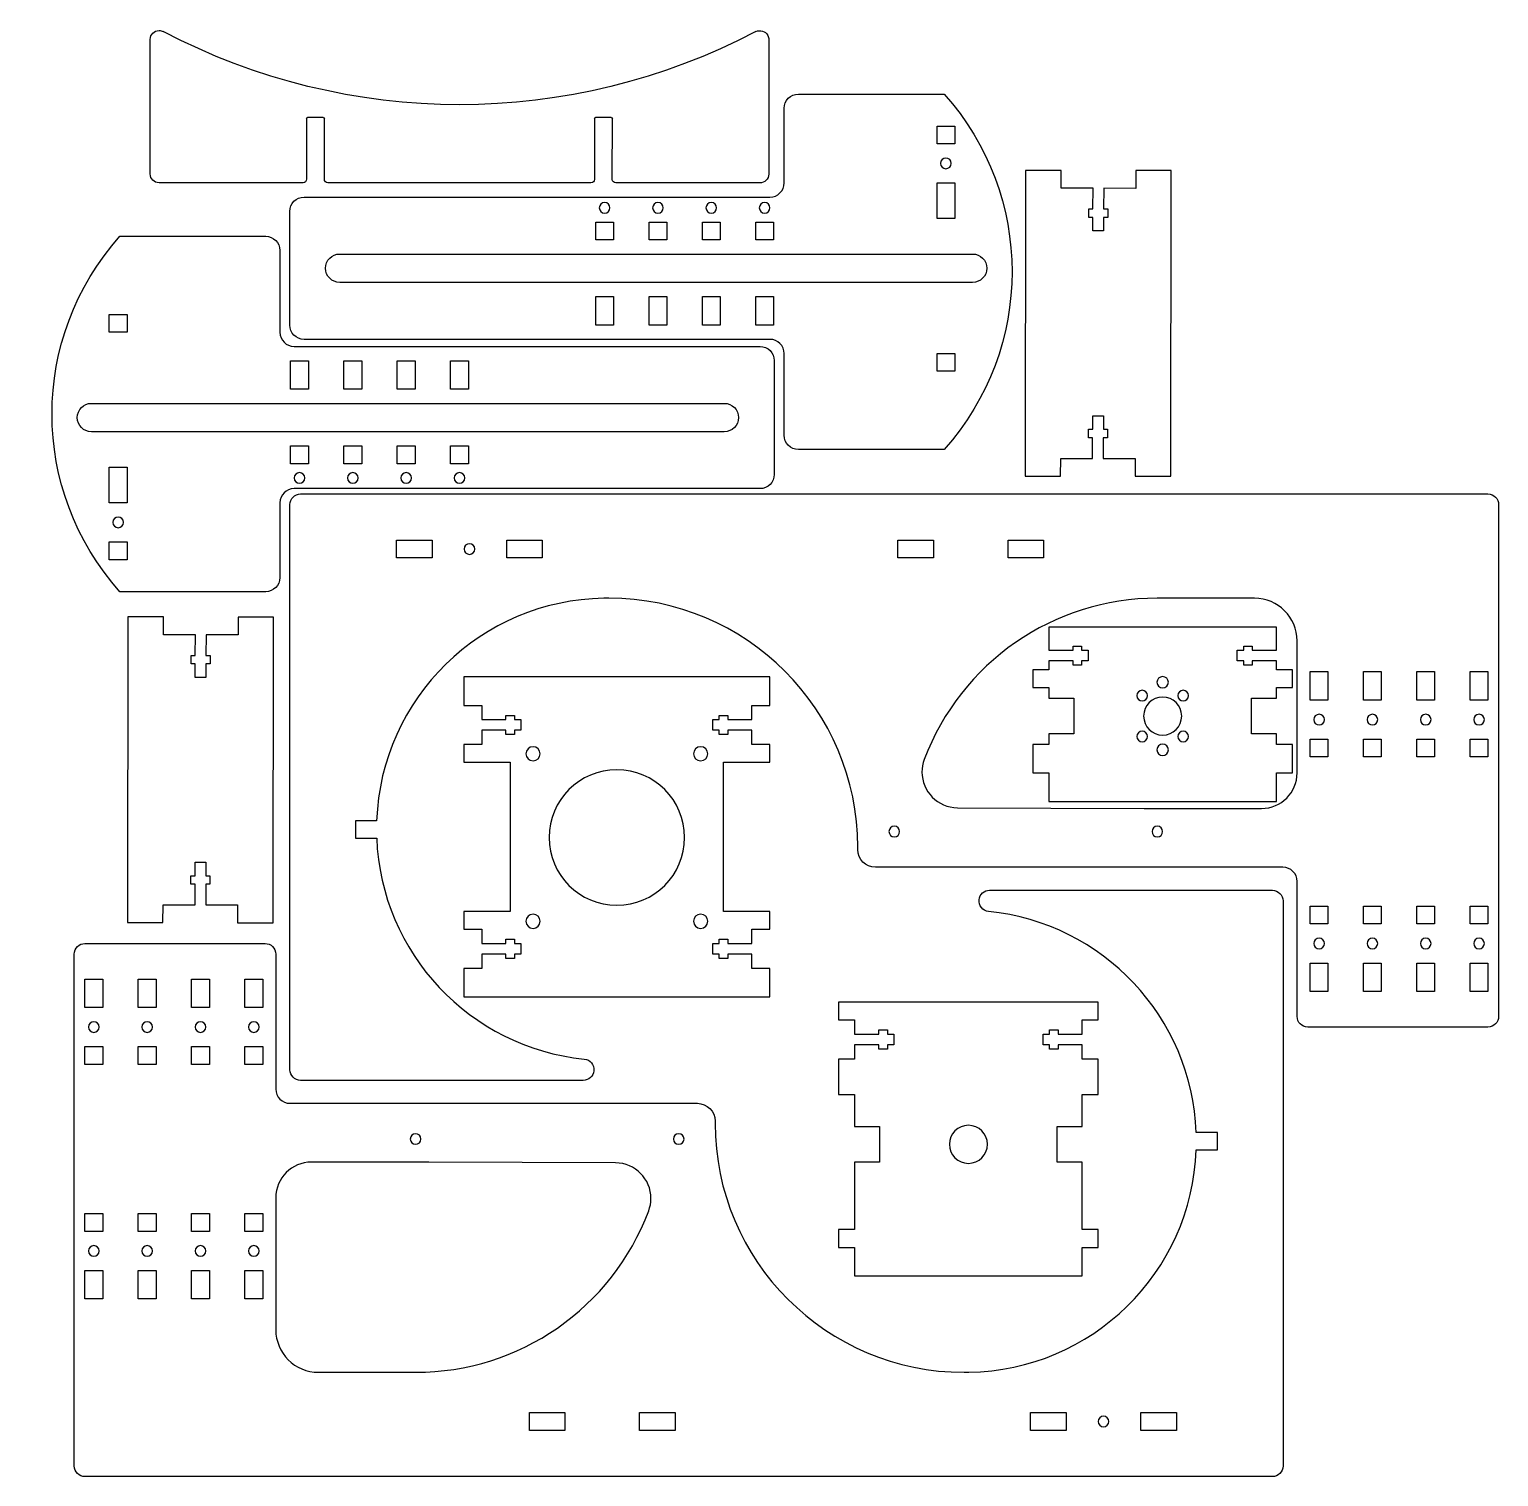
# Model space of a CAD drawing. Header units: inches. Extents: x 0 to 413, y -415 to -8.
import ezdxf

# ---------------------------------------------------------------- set-up
doc = ezdxf.new("R2010")
doc.units = ezdxf.units.IN
doc.header["$MEASUREMENT"] = 0
doc.layers.add('Camada 1', color=7, linetype='Continuous')

# ---------------------------------------------------------------- blocks, each defined once
blk = doc.blocks.new('block 3')
at = {"layer": 'Camada 1', "color": 7, "lineweight": 25, "true_color": 0xffffff}
blk.add_open_spline([(207.5, -48.83), (207.5, -50.21), (206.38, -51.33), (204.99, -51.33)], degree=3, dxfattribs=at)
blk = doc.blocks.new('block 4')
at = {"layer": 'Camada 1', "color": 7, "lineweight": 25, "true_color": 0xffffff}
blk.add_lwpolyline([(204.99, -51.33), (164.5, -51.32)], dxfattribs=at)
blk = doc.blocks.new('block 5')
at = {"layer": 'Camada 1', "color": 7, "lineweight": 25, "true_color": 0xffffff}
blk.add_open_spline([(164.5, -51.32), (163.94, -51.32), (163.49, -50.88), (163.49, -50.32)], degree=3, dxfattribs=at)
blk = doc.blocks.new('block 6')
at = {"layer": 'Camada 1', "color": 7, "lineweight": 25, "true_color": 0xffffff}
blk.add_lwpolyline([(163.49, -50.32), (163.5, -33.2)], dxfattribs=at)
blk = doc.blocks.new('block 7')
at = {"layer": 'Camada 1', "color": 7, "lineweight": 25, "true_color": 0xffffff}
blk.add_open_spline([(163.2, -32.9), (163.36, -32.9), (163.5, -33.04), (163.5, -33.2)], degree=3, dxfattribs=at)
blk = doc.blocks.new('block 8')
at = {"layer": 'Camada 1', "color": 7, "lineweight": 25, "true_color": 0xffffff}
blk.add_lwpolyline([(163.2, -32.9), (158.8, -32.9)], dxfattribs=at)
blk = doc.blocks.new('block 9')
at = {"layer": 'Camada 1', "color": 7, "lineweight": 25, "true_color": 0xffffff}
blk.add_open_spline([(158.5, -33.2), (158.5, -33.04), (158.63, -32.9), (158.8, -32.9)], degree=3, dxfattribs=at)
blk = doc.blocks.new('block 10')
at = {"layer": 'Camada 1', "color": 7, "lineweight": 25, "true_color": 0xffffff}
blk.add_lwpolyline([(158.5, -33.2), (158.5, -50.32)], dxfattribs=at)
blk = doc.blocks.new('block 11')
at = {"layer": 'Camada 1', "color": 7, "lineweight": 25, "true_color": 0xffffff}
blk.add_open_spline([(158.5, -50.32), (158.5, -50.87), (158.05, -51.32), (157.49, -51.32)], degree=3, dxfattribs=at)
blk = doc.blocks.new('block 12')
at = {"layer": 'Camada 1', "color": 7, "lineweight": 25, "true_color": 0xffffff}
blk.add_lwpolyline([(157.49, -51.32), (83.5, -51.3)], dxfattribs=at)
blk = doc.blocks.new('block 13')
at = {"layer": 'Camada 1', "color": 7, "lineweight": 25, "true_color": 0xffffff}
blk.add_open_spline([(83.5, -51.3), (82.94, -51.3), (82.49, -50.86), (82.49, -50.3)], degree=3, dxfattribs=at)
blk = doc.blocks.new('block 14')
at = {"layer": 'Camada 1', "color": 7, "lineweight": 25, "true_color": 0xffffff}
blk.add_lwpolyline([(82.49, -50.3), (82.5, -33.19)], dxfattribs=at)
blk = doc.blocks.new('block 15')
at = {"layer": 'Camada 1', "color": 7, "lineweight": 25, "true_color": 0xffffff}
blk.add_open_spline([(82.2, -32.89), (82.37, -32.89), (82.5, -33.02), (82.5, -33.19)], degree=3, dxfattribs=at)
blk = doc.blocks.new('block 16')
at = {"layer": 'Camada 1', "color": 7, "lineweight": 25, "true_color": 0xffffff}
blk.add_lwpolyline([(82.2, -32.89), (77.8, -32.88)], dxfattribs=at)
blk = doc.blocks.new('block 17')
at = {"layer": 'Camada 1', "color": 7, "lineweight": 25, "true_color": 0xffffff}
blk.add_open_spline([(77.5, -33.18), (77.5, -33.02), (77.63, -32.88), (77.8, -32.88)], degree=3, dxfattribs=at)
blk = doc.blocks.new('block 18')
at = {"layer": 'Camada 1', "color": 7, "lineweight": 25, "true_color": 0xffffff}
blk.add_lwpolyline([(77.5, -33.18), (77.5, -50.3)], dxfattribs=at)
blk = doc.blocks.new('block 19')
at = {"layer": 'Camada 1', "color": 7, "lineweight": 25, "true_color": 0xffffff}
blk.add_open_spline([(77.5, -50.3), (77.5, -50.86), (77.05, -51.3), (76.49, -51.3)], degree=3, dxfattribs=at)
blk = doc.blocks.new('block 20')
at = {"layer": 'Camada 1', "color": 7, "lineweight": 25, "true_color": 0xffffff}
blk.add_lwpolyline([(76.49, -51.3), (35.99, -51.29)], dxfattribs=at)
blk = doc.blocks.new('block 21')
at = {"layer": 'Camada 1', "color": 7, "lineweight": 25, "true_color": 0xffffff}
blk.add_open_spline([(35.99, -51.29), (34.61, -51.29), (33.5, -50.17), (33.5, -48.79)], degree=3, dxfattribs=at)
blk = doc.blocks.new('block 22')
at = {"layer": 'Camada 1', "color": 7, "lineweight": 25, "true_color": 0xffffff}
blk.add_lwpolyline([(33.5, -48.79), (33.5, -10.94)], dxfattribs=at)
blk = doc.blocks.new('block 23')
at = {"layer": 'Camada 1', "color": 7, "lineweight": 25, "true_color": 0xffffff}
blk.add_open_spline([(33.5, -10.94), (33.5, -9.56), (34.62, -8.44), (36, -8.44), (36.41, -8.44), (36.81, -8.54), (37.17, -8.73)], degree=3, knots=[0, 0, 0, 0, 1, 1, 1, 2, 2, 2, 2], dxfattribs=at)
blk = doc.blocks.new('block 24')
at = {"layer": 'Camada 1', "color": 7, "lineweight": 25, "true_color": 0xffffff}
blk.add_open_spline([(203.84, -8.77), (151.66, -36.18), (89.34, -36.16), (37.17, -8.73)], degree=3, dxfattribs=at)
blk = doc.blocks.new('block 25')
at = {"layer": 'Camada 1', "color": 7, "lineweight": 25, "true_color": 0xffffff}
blk.add_open_spline([(203.84, -8.77), (205.06, -8.13), (206.58, -8.6), (207.22, -9.82), (207.41, -10.18), (207.5, -10.58), (207.5, -10.98)], degree=3, knots=[0, 0, 0, 0, 1, 1, 1, 2, 2, 2, 2], dxfattribs=at)
blk = doc.blocks.new('block 26')
at = {"layer": 'Camada 1', "color": 7, "lineweight": 25, "true_color": 0xffffff}
blk.add_lwpolyline([(207.5, -10.98), (207.5, -48.83)], dxfattribs=at)
blk = doc.blocks.new('block 2')
at = {"layer": 'Camada 1'}
for name in ['block 25', 'block 23', 'block 22', 'block 24', 'block 26', 'block 17', 'block 16', 'block 15', 'block 9', 'block 8', 'block 7', 'block 18', 'block 14', 'block 10', 'block 6', 'block 21', 'block 3', 'block 20', 'block 19', 'block 13', 'block 12', 'block 11', 'block 5', 'block 4']:
    blk.add_blockref(name, (0, 0), dxfattribs=at)
blk = doc.blocks.new('block 28')
at = {"layer": 'Camada 1', "color": 7, "lineweight": 25, "true_color": 0xffffff}
blk.add_open_spline([(145.72, -235.51), (145.72, -224.99), (154.25, -216.46), (164.77, -216.46), (175.29, -216.46), (183.82, -224.99), (183.82, -235.51), (183.82, -246.04), (175.29, -254.56), (164.77, -254.56), (154.25, -254.56), (145.72, -246.04), (145.72, -235.51), (145.72, -235.51), (145.72, -235.51), (145.72, -235.51)], degree=3, knots=[0, 0, 0, 0, 1, 1, 1, 2, 2, 2, 3, 3, 3, 4, 4, 4, 5, 5, 5, 5], dxfattribs=at)
blk = doc.blocks.new('block 29')
at = {"layer": 'Camada 1', "color": 7, "lineweight": 25, "true_color": 0xffffff}
blk.add_open_spline([(139.2, -211.95), (139.2, -210.84), (140.1, -209.95), (141.2, -209.95), (142.31, -209.95), (143.2, -210.84), (143.2, -211.95), (143.2, -213.05), (142.31, -213.94), (141.2, -213.94), (140.1, -213.94), (139.2, -213.05), (139.2, -211.95), (139.2, -211.95), (139.2, -211.95), (139.2, -211.95)], degree=3, knots=[0, 0, 0, 0, 1, 1, 1, 2, 2, 2, 3, 3, 3, 4, 4, 4, 5, 5, 5, 5], dxfattribs=at)
blk = doc.blocks.new('block 30')
at = {"layer": 'Camada 1', "color": 7, "lineweight": 25, "true_color": 0xffffff}
blk.add_open_spline([(139.2, -259.08), (139.2, -257.98), (140.1, -257.09), (141.2, -257.09), (142.31, -257.09), (143.2, -257.98), (143.2, -259.08), (143.2, -260.19), (142.31, -261.08), (141.2, -261.08), (140.1, -261.08), (139.2, -260.19), (139.2, -259.08), (139.2, -259.08), (139.2, -259.08), (139.2, -259.08)], degree=3, knots=[0, 0, 0, 0, 1, 1, 1, 2, 2, 2, 3, 3, 3, 4, 4, 4, 5, 5, 5, 5], dxfattribs=at)
blk = doc.blocks.new('block 31')
at = {"layer": 'Camada 1', "color": 7, "lineweight": 25, "true_color": 0xffffff}
blk.add_open_spline([(186.34, -211.95), (186.34, -210.84), (187.24, -209.95), (188.34, -209.95), (189.45, -209.95), (190.34, -210.84), (190.34, -211.95), (190.34, -213.05), (189.45, -213.94), (188.34, -213.94), (187.24, -213.94), (186.34, -213.05), (186.34, -211.95), (186.34, -211.95), (186.34, -211.95), (186.34, -211.95)], degree=3, knots=[0, 0, 0, 0, 1, 1, 1, 2, 2, 2, 3, 3, 3, 4, 4, 4, 5, 5, 5, 5], dxfattribs=at)
blk = doc.blocks.new('block 32')
at = {"layer": 'Camada 1', "color": 7, "lineweight": 25, "true_color": 0xffffff}
blk.add_open_spline([(186.34, -259.08), (186.34, -257.98), (187.24, -257.09), (188.34, -257.09), (189.45, -257.09), (190.34, -257.98), (190.34, -259.08), (190.34, -260.19), (189.45, -261.08), (188.34, -261.08), (187.24, -261.08), (186.34, -260.19), (186.34, -259.08), (186.34, -259.08), (186.34, -259.08), (186.34, -259.08)], degree=3, knots=[0, 0, 0, 0, 1, 1, 1, 2, 2, 2, 3, 3, 3, 4, 4, 4, 5, 5, 5, 5], dxfattribs=at)
blk = doc.blocks.new('block 33')
at = {"layer": 'Camada 1', "color": 7, "lineweight": 25, "true_color": 0xffffff}
blk.add_lwpolyline([(195.97, -265.34), (202.77, -265.34), (202.77, -261.34), (207.77, -261.34), (207.77, -256.34), (194.77, -256.34), (194.77, -214.34), (207.77, -214.34), (207.77, -209.34), (202.77, -209.34), (202.77, -205.34), (195.97, -205.34), (195.97, -206.54), (193.57, -206.54), (193.57, -205.34), (191.77, -205.34), (191.77, -202.34), (193.57, -202.34), (193.57, -201.14), (195.97, -201.14), (195.97, -202.34), (202.77, -202.34), (202.77, -198.34), (207.77, -198.34), (207.77, -190.34), (121.77, -190.34), (121.77, -198.34), (126.77, -198.34), (126.77, -202.34), (133.57, -202.34), (133.57, -201.14), (135.97, -201.14), (135.97, -202.34), (137.77, -202.34), (137.77, -205.34), (135.97, -205.34), (135.97, -206.54), (133.57, -206.54), (133.57, -205.34), (126.77, -205.34), (126.77, -209.34), (121.77, -209.34), (121.77, -214.34), (134.77, -214.34), (134.77, -256.34), (121.77, -256.34), (121.77, -261.34), (126.77, -261.34), (126.77, -265.34), (133.57, -265.34), (133.57, -264.14), (135.97, -264.14), (135.97, -265.34), (137.77, -265.34), (137.77, -268.34), (135.97, -268.34), (135.97, -269.54), (133.57, -269.54), (133.57, -268.34), (126.77, -268.34), (126.77, -272.34), (121.77, -272.34), (121.77, -280.34), (207.77, -280.34), (207.77, -272.34), (202.77, -272.34), (202.77, -268.34), (195.97, -268.34), (195.97, -269.54), (193.57, -269.54), (193.57, -268.34), (191.77, -268.34), (191.77, -265.34), (193.57, -265.34), (193.57, -264.14), (195.97, -264.14), (195.97, -265.34)], dxfattribs=at)
blk = doc.blocks.new('block 27')
at = {"layer": 'Camada 1'}
for name in ['block 33', 'block 29', 'block 31', 'block 28', 'block 30', 'block 32']:
    blk.add_blockref(name, (0, 0), dxfattribs=at)
blk = doc.blocks.new('block 35')
at = {"layer": 'Camada 1', "color": 7, "lineweight": 25, "true_color": 0xffffff}
blk.add_open_spline([(312.95, -201.34), (312.95, -198.38), (315.34, -195.99), (318.3, -195.99), (321.25, -195.99), (323.65, -198.38), (323.65, -201.34), (323.65, -204.29), (321.25, -206.69), (318.3, -206.69), (315.34, -206.69), (312.95, -204.29), (312.95, -201.34), (312.95, -201.34), (312.95, -201.34), (312.95, -201.34)], degree=3, knots=[0, 0, 0, 0, 1, 1, 1, 2, 2, 2, 3, 3, 3, 4, 4, 4, 5, 5, 5, 5], dxfattribs=at)
blk = doc.blocks.new('block 36')
at = {"layer": 'Camada 1', "color": 7, "lineweight": 25, "true_color": 0xffffff}
blk.add_open_spline([(311.05, -195.59), (311.05, -194.76), (311.72, -194.09), (312.55, -194.09), (313.38, -194.09), (314.05, -194.76), (314.05, -195.59), (314.05, -196.42), (313.38, -197.09), (312.55, -197.09), (311.72, -197.09), (311.05, -196.42), (311.05, -195.59), (311.05, -195.59), (311.05, -195.59), (311.05, -195.59)], degree=3, knots=[0, 0, 0, 0, 1, 1, 1, 2, 2, 2, 3, 3, 3, 4, 4, 4, 5, 5, 5, 5], dxfattribs=at)
blk = doc.blocks.new('block 37')
at = {"layer": 'Camada 1', "color": 7, "lineweight": 25, "true_color": 0xffffff}
blk.add_open_spline([(311.05, -207.09), (311.05, -206.26), (311.72, -205.59), (312.55, -205.59), (313.38, -205.59), (314.05, -206.26), (314.05, -207.09), (314.05, -207.92), (313.38, -208.59), (312.55, -208.59), (311.72, -208.59), (311.05, -207.92), (311.05, -207.09), (311.05, -207.09), (311.05, -207.09), (311.05, -207.09)], degree=3, knots=[0, 0, 0, 0, 1, 1, 1, 2, 2, 2, 3, 3, 3, 4, 4, 4, 5, 5, 5, 5], dxfattribs=at)
blk = doc.blocks.new('block 38')
at = {"layer": 'Camada 1', "color": 7, "lineweight": 25, "true_color": 0xffffff}
blk.add_open_spline([(322.55, -195.59), (322.55, -194.76), (323.22, -194.09), (324.05, -194.09), (324.88, -194.09), (325.55, -194.76), (325.55, -195.59), (325.55, -196.42), (324.88, -197.09), (324.05, -197.09), (323.22, -197.09), (322.55, -196.42), (322.55, -195.59), (322.55, -195.59), (322.55, -195.59), (322.55, -195.59)], degree=3, knots=[0, 0, 0, 0, 1, 1, 1, 2, 2, 2, 3, 3, 3, 4, 4, 4, 5, 5, 5, 5], dxfattribs=at)
blk = doc.blocks.new('block 39')
at = {"layer": 'Camada 1', "color": 7, "lineweight": 25, "true_color": 0xffffff}
blk.add_open_spline([(316.7, -210.84), (316.7, -209.95), (317.41, -209.24), (318.3, -209.24), (319.18, -209.24), (319.9, -209.95), (319.9, -210.84), (319.9, -211.72), (319.18, -212.44), (318.3, -212.44), (317.41, -212.44), (316.7, -211.72), (316.7, -210.84), (316.7, -210.84), (316.7, -210.84), (316.7, -210.84)], degree=3, knots=[0, 0, 0, 0, 1, 1, 1, 2, 2, 2, 3, 3, 3, 4, 4, 4, 5, 5, 5, 5], dxfattribs=at)
blk = doc.blocks.new('block 40')
at = {"layer": 'Camada 1', "color": 7, "lineweight": 25, "true_color": 0xffffff}
blk.add_open_spline([(322.55, -207.09), (322.55, -206.26), (323.22, -205.59), (324.05, -205.59), (324.88, -205.59), (325.55, -206.26), (325.55, -207.09), (325.55, -207.92), (324.88, -208.59), (324.05, -208.59), (323.22, -208.59), (322.55, -207.92), (322.55, -207.09), (322.55, -207.09), (322.55, -207.09), (322.55, -207.09)], degree=3, knots=[0, 0, 0, 0, 1, 1, 1, 2, 2, 2, 3, 3, 3, 4, 4, 4, 5, 5, 5, 5], dxfattribs=at)
blk = doc.blocks.new('block 41')
at = {"layer": 'Camada 1', "color": 7, "lineweight": 25, "true_color": 0xffffff}
blk.add_open_spline([(316.7, -191.84), (316.7, -190.95), (317.41, -190.24), (318.3, -190.24), (319.18, -190.24), (319.9, -190.95), (319.9, -191.84), (319.9, -192.72), (319.18, -193.44), (318.3, -193.44), (317.41, -193.44), (316.7, -192.72), (316.7, -191.84), (316.7, -191.84), (316.7, -191.84), (316.7, -191.84)], degree=3, knots=[0, 0, 0, 0, 1, 1, 1, 2, 2, 2, 3, 3, 3, 4, 4, 4, 5, 5, 5, 5], dxfattribs=at)
blk = doc.blocks.new('block 42')
at = {"layer": 'Camada 1', "color": 7, "lineweight": 25, "true_color": 0xffffff}
blk.add_lwpolyline([(341.1, -182.84), (341.1, -181.64), (343.5, -181.64), (343.5, -182.84), (350.3, -182.84), (350.3, -176.34), (286.3, -176.34), (286.3, -182.84), (293.1, -182.84), (293.1, -181.64), (295.5, -181.64), (295.5, -182.84), (297.3, -182.84), (297.3, -185.84), (295.5, -185.84), (295.5, -187.04), (293.1, -187.04), (293.1, -185.84), (286.3, -185.84), (286.3, -188.34), (281.8, -188.34), (281.8, -193.34), (286.3, -193.34), (286.3, -196.34), (293.3, -196.34), (293.3, -206.34), (286.3, -206.34), (286.3, -209.34), (281.8, -209.34), (281.8, -217.34), (286.3, -217.34), (286.3, -225.34), (350.3, -225.34), (350.3, -217.34), (354.8, -217.34), (354.8, -209.34), (350.3, -209.34), (350.3, -206.34), (343.3, -206.34), (343.3, -196.34), (350.3, -196.34), (350.3, -193.34), (354.8, -193.34), (354.8, -188.34), (350.3, -188.34), (350.3, -185.84), (343.5, -185.84), (343.5, -187.04), (341.1, -187.04), (341.1, -185.84), (339.3, -185.84), (339.3, -182.84), (341.1, -182.84)], dxfattribs=at)
blk = doc.blocks.new('block 34')
at = {"layer": 'Camada 1'}
for name in ['block 42', 'block 36', 'block 41', 'block 38', 'block 35', 'block 37', 'block 40', 'block 39']:
    blk.add_blockref(name, (0, 0), dxfattribs=at)
blk = doc.blocks.new('block 44')
at = {"layer": 'Camada 1', "color": 7, "lineweight": 25, "true_color": 0xffffff}
blk.add_open_spline([(258.31, -321.84), (258.31, -318.88), (260.7, -316.49), (263.66, -316.49), (266.61, -316.49), (269.01, -318.88), (269.01, -321.84), (269.01, -324.79), (266.61, -327.19), (263.66, -327.19), (260.7, -327.19), (258.31, -324.79), (258.31, -321.84), (258.31, -321.84), (258.31, -321.84), (258.31, -321.84)], degree=3, knots=[0, 0, 0, 0, 1, 1, 1, 2, 2, 2, 3, 3, 3, 4, 4, 4, 5, 5, 5, 5], dxfattribs=at)
blk = doc.blocks.new('block 45')
at = {"layer": 'Camada 1', "color": 7, "lineweight": 25, "true_color": 0xffffff}
blk.add_lwpolyline([(227.16, -297.84), (227.16, -307.84), (231.66, -307.84), (231.66, -316.84), (238.66, -316.84), (238.66, -326.84), (231.66, -326.84), (231.66, -345.84), (227.16, -345.84), (227.16, -350.84), (231.66, -350.84), (231.66, -353.84), (231.66, -358.84), (295.66, -358.84), (295.66, -353.84), (295.66, -350.84), (300.16, -350.84), (300.16, -345.84), (295.66, -345.84), (295.66, -326.84), (288.66, -326.84), (288.66, -316.84), (295.66, -316.84), (295.66, -307.84), (300.16, -307.84), (300.16, -297.84), (295.66, -297.84), (295.66, -293.84), (288.86, -293.84), (288.86, -295.04), (286.46, -295.04), (286.46, -293.84), (284.66, -293.84), (284.66, -290.84), (286.46, -290.84), (286.46, -289.64), (288.86, -289.64), (288.86, -290.84), (295.66, -290.84), (295.66, -286.84), (300.16, -286.84), (300.16, -281.84), (227.16, -281.84), (227.16, -286.84), (231.66, -286.84), (231.66, -290.84), (238.46, -290.84), (238.46, -289.64), (240.86, -289.64), (240.86, -290.84), (242.66, -290.84), (242.66, -293.84), (240.86, -293.84), (240.86, -295.04), (238.46, -295.04), (238.46, -293.84), (231.66, -293.84), (231.66, -297.84), (227.16, -297.84)], dxfattribs=at)
blk = doc.blocks.new('block 43')
at = {"layer": 'Camada 1'}
for name in ['block 45', 'block 44']:
    blk.add_blockref(name, (0, 0), dxfattribs=at)
blk = doc.blocks.new('block 47')
at = {"layer": 'Camada 1', "color": 7, "lineweight": 25, "true_color": 0xffffff}
blk.add_open_spline([(107, -134.35), (107, -135.17), (106.33, -135.85), (105.5, -135.85), (104.67, -135.85), (104, -135.17), (104, -134.35), (104, -133.52), (104.67, -132.85), (105.5, -132.85), (106.33, -132.85), (107, -133.52), (107, -134.35), (107, -134.35), (107, -134.35), (107, -134.35)], degree=3, knots=[0, 0, 0, 0, 1, 1, 1, 2, 2, 2, 3, 3, 3, 4, 4, 4, 5, 5, 5, 5], dxfattribs=at)
blk = doc.blocks.new('block 48')
at = {"layer": 'Camada 1', "color": 7, "lineweight": 25, "true_color": 0xffffff}
blk.add_open_spline([(92, -134.35), (92, -135.17), (91.33, -135.85), (90.5, -135.85), (89.67, -135.85), (89, -135.17), (89, -134.35), (89, -133.52), (89.67, -132.85), (90.5, -132.85), (91.33, -132.85), (92, -133.52), (92, -134.35), (92, -134.35), (92, -134.35), (92, -134.35)], degree=3, knots=[0, 0, 0, 0, 1, 1, 1, 2, 2, 2, 3, 3, 3, 4, 4, 4, 5, 5, 5, 5], dxfattribs=at)
blk = doc.blocks.new('block 49')
at = {"layer": 'Camada 1', "color": 7, "lineweight": 25, "true_color": 0xffffff}
blk.add_open_spline([(122, -134.35), (122, -135.17), (121.33, -135.85), (120.5, -135.85), (119.67, -135.85), (119, -135.17), (119, -134.35), (119, -133.52), (119.67, -132.85), (120.5, -132.85), (121.33, -132.85), (122, -133.52), (122, -134.35), (122, -134.35), (122, -134.35), (122, -134.35)], degree=3, knots=[0, 0, 0, 0, 1, 1, 1, 2, 2, 2, 3, 3, 3, 4, 4, 4, 5, 5, 5, 5], dxfattribs=at)
blk = doc.blocks.new('block 50')
at = {"layer": 'Camada 1', "color": 7, "lineweight": 25, "true_color": 0xffffff}
blk.add_open_spline([(77, -134.35), (77, -135.17), (76.33, -135.85), (75.5, -135.85), (74.67, -135.85), (74, -135.17), (74, -134.35), (74, -133.52), (74.67, -132.85), (75.5, -132.85), (76.33, -132.85), (77, -133.52), (77, -134.35), (77, -134.35), (77, -134.35), (77, -134.35)], degree=3, knots=[0, 0, 0, 0, 1, 1, 1, 2, 2, 2, 3, 3, 3, 4, 4, 4, 5, 5, 5, 5], dxfattribs=at)
blk = doc.blocks.new('block 51')
at = {"layer": 'Camada 1', "color": 7, "lineweight": 25, "true_color": 0xffffff}
blk.add_lwpolyline([(118, -125.35), (123, -125.35), (123, -130.35), (118, -130.35), (118, -125.35)], dxfattribs=at)
blk = doc.blocks.new('block 52')
at = {"layer": 'Camada 1', "color": 7, "lineweight": 25, "true_color": 0xffffff}
blk.add_lwpolyline([(118, -101.35), (123, -101.35), (123, -109.35), (118, -109.35), (118, -101.35)], dxfattribs=at)
blk = doc.blocks.new('block 53')
at = {"layer": 'Camada 1', "color": 7, "lineweight": 25, "true_color": 0xffffff}
blk.add_lwpolyline([(103, -101.35), (108, -101.35), (108, -109.35), (103, -109.35), (103, -101.35)], dxfattribs=at)
blk = doc.blocks.new('block 54')
at = {"layer": 'Camada 1', "color": 7, "lineweight": 25, "true_color": 0xffffff}
blk.add_lwpolyline([(108, -125.35), (108, -130.35), (103, -130.35), (103, -125.35), (108, -125.35)], dxfattribs=at)
blk = doc.blocks.new('block 55')
at = {"layer": 'Camada 1', "color": 7, "lineweight": 25, "true_color": 0xffffff}
blk.add_lwpolyline([(88, -125.35), (93, -125.35), (93, -130.35), (88, -130.35), (88, -125.35)], dxfattribs=at)
blk = doc.blocks.new('block 56')
at = {"layer": 'Camada 1', "color": 7, "lineweight": 25, "true_color": 0xffffff}
blk.add_lwpolyline([(88, -101.35), (93, -101.35), (93, -109.35), (88, -109.35), (88, -101.35)], dxfattribs=at)
blk = doc.blocks.new('block 57')
at = {"layer": 'Camada 1', "color": 7, "lineweight": 25, "true_color": 0xffffff}
blk.add_lwpolyline([(22, -152.35), (27, -152.35), (27, -157.35), (22, -157.35), (22, -152.35)], dxfattribs=at)
blk = doc.blocks.new('block 58')
at = {"layer": 'Camada 1', "color": 7, "lineweight": 25, "true_color": 0xffffff}
blk.add_open_spline([(70, -93.34), (70, -93.34), (70, -70.35), (70, -70.35), (70, -68.14), (68.21, -66.35), (66, -66.35), (66, -66.35), (25, -66.35), (25, -66.35), (-0.48, -94.81), (-0.48, -137.88), (25, -166.35), (25, -166.35), (66, -166.35), (66, -166.35), (68.21, -166.35), (70, -164.56), (70, -162.35), (70, -162.35), (70, -141.35), (70, -141.35), (70, -139.14), (71.79, -137.35), (74, -137.35), (74, -137.35), (205.05, -137.35), (205.05, -137.35), (207.26, -137.35), (209.05, -135.56), (209.05, -133.35), (209.05, -133.35), (209.05, -101.34), (209.05, -101.34), (209.05, -99.13), (207.26, -97.34), (205.05, -97.34), (205.05, -97.34), (74, -97.34), (74, -97.34), (71.79, -97.34), (70, -95.54), (70, -93.34)], degree=3, knots=[0, 0, 0, 0, 1, 1, 1, 2, 2, 2, 3, 3, 3, 4, 4, 4, 5, 5, 5, 6, 6, 6, 7, 7, 7, 8, 8, 8, 9, 9, 9, 10, 10, 10, 11, 11, 11, 12, 12, 12, 13, 13, 13, 14, 14, 14, 14], dxfattribs=at)
blk = doc.blocks.new('block 59')
at = {"layer": 'Camada 1', "color": 7, "lineweight": 25, "true_color": 0xffffff}
blk.add_open_spline([(195, -121.35), (195, -121.35), (195, -121.35), (195, -121.35), (197.21, -121.35), (199, -119.56), (199, -117.35), (199, -115.14), (197.21, -113.35), (195, -113.35), (195, -113.35), (17, -113.35), (17, -113.35), (14.79, -113.35), (13, -115.14), (13, -117.35), (13, -119.56), (14.79, -121.35), (17, -121.35), (17, -121.35), (195, -121.35), (195, -121.35)], degree=3, knots=[0, 0, 0, 0, 1, 1, 1, 2, 2, 2, 3, 3, 3, 4, 4, 4, 5, 5, 5, 6, 6, 6, 7, 7, 7, 7], dxfattribs=at)
blk = doc.blocks.new('block 60')
at = {"layer": 'Camada 1', "color": 7, "lineweight": 25, "true_color": 0xffffff}
blk.add_lwpolyline([(22, -88.35), (27, -88.35), (27, -93.35), (22, -93.35), (22, -88.35)], dxfattribs=at)
blk = doc.blocks.new('block 61')
at = {"layer": 'Camada 1', "color": 7, "lineweight": 25, "true_color": 0xffffff}
blk.add_lwpolyline([(78, -130.35), (73, -130.35), (73, -125.35), (78, -125.35), (78, -130.35)], dxfattribs=at)
blk = doc.blocks.new('block 62')
at = {"layer": 'Camada 1', "color": 7, "lineweight": 25, "true_color": 0xffffff}
blk.add_open_spline([(26, -146.85), (26, -147.67), (25.33, -148.35), (24.5, -148.35), (23.67, -148.35), (23, -147.67), (23, -146.85), (23, -146.02), (23.67, -145.35), (24.5, -145.35), (25.33, -145.35), (26, -146.02), (26, -146.85), (26, -146.85), (26, -146.85), (26, -146.85)], degree=3, knots=[0, 0, 0, 0, 1, 1, 1, 2, 2, 2, 3, 3, 3, 4, 4, 4, 5, 5, 5, 5], dxfattribs=at)
blk = doc.blocks.new('block 63')
at = {"layer": 'Camada 1', "color": 7, "lineweight": 25, "true_color": 0xffffff}
blk.add_lwpolyline([(22, -131.35), (27, -131.35), (27, -141.35), (22, -141.35), (22, -131.35)], dxfattribs=at)
blk = doc.blocks.new('block 64')
at = {"layer": 'Camada 1', "color": 7, "lineweight": 25, "true_color": 0xffffff}
blk.add_lwpolyline([(73, -101.35), (78, -101.35), (78, -109.35), (73, -109.35), (73, -101.35)], dxfattribs=at)
blk = doc.blocks.new('block 46')
at = {"layer": 'Camada 1'}
for name in ['block 58', 'block 60', 'block 64', 'block 56', 'block 53', 'block 52', 'block 59', 'block 61', 'block 55', 'block 54', 'block 51', 'block 63', 'block 50', 'block 48', 'block 47', 'block 49', 'block 62', 'block 57']:
    blk.add_blockref(name, (0, 0), dxfattribs=at)
blk = doc.blocks.new('block 66')
at = {"layer": 'Camada 1', "color": 7, "lineweight": 25, "true_color": 0xffffff}
blk.add_lwpolyline([(171.15, -402.34), (171.15, -397.34), (181.15, -397.34), (181.15, -402.34), (171.15, -402.34)], dxfattribs=at)
blk = doc.blocks.new('block 67')
at = {"layer": 'Camada 1', "color": 7, "lineweight": 25, "true_color": 0xffffff}
blk.add_lwpolyline([(140.16, -402.34), (140.16, -397.34), (150.16, -397.34), (150.16, -402.34), (140.16, -402.34)], dxfattribs=at)
blk = doc.blocks.new('block 68')
at = {"layer": 'Camada 1', "color": 7, "lineweight": 25, "true_color": 0xffffff}
blk.add_open_spline([(61.16, -351.84), (61.16, -351.01), (61.83, -350.34), (62.66, -350.34), (63.49, -350.34), (64.16, -351.01), (64.16, -351.84), (64.16, -352.66), (63.49, -353.34), (62.66, -353.34), (61.83, -353.34), (61.16, -352.66), (61.16, -351.84), (61.16, -351.84), (61.16, -351.84), (61.16, -351.84)], degree=3, knots=[0, 0, 0, 0, 1, 1, 1, 2, 2, 2, 3, 3, 3, 4, 4, 4, 5, 5, 5, 5], dxfattribs=at)
blk = doc.blocks.new('block 69')
at = {"layer": 'Camada 1', "color": 7, "lineweight": 25, "true_color": 0xffffff}
blk.add_open_spline([(31.16, -288.84), (31.16, -288.01), (31.83, -287.34), (32.66, -287.34), (33.48, -287.34), (34.16, -288.01), (34.16, -288.84), (34.16, -289.66), (33.48, -290.34), (32.66, -290.34), (31.83, -290.34), (31.16, -289.66), (31.16, -288.84), (31.16, -288.84), (31.16, -288.84), (31.16, -288.84)], degree=3, knots=[0, 0, 0, 0, 1, 1, 1, 2, 2, 2, 3, 3, 3, 4, 4, 4, 5, 5, 5, 5], dxfattribs=at)
blk = doc.blocks.new('block 70')
at = {"layer": 'Camada 1', "color": 7, "lineweight": 25, "true_color": 0xffffff}
blk.add_open_spline([(46.16, -351.84), (46.16, -351.01), (46.83, -350.34), (47.66, -350.34), (48.48, -350.34), (49.16, -351.01), (49.16, -351.84), (49.16, -352.66), (48.48, -353.34), (47.66, -353.34), (46.83, -353.34), (46.16, -352.66), (46.16, -351.84), (46.16, -351.84), (46.16, -351.84), (46.16, -351.84)], degree=3, knots=[0, 0, 0, 0, 1, 1, 1, 2, 2, 2, 3, 3, 3, 4, 4, 4, 5, 5, 5, 5], dxfattribs=at)
blk = doc.blocks.new('block 71')
at = {"layer": 'Camada 1', "color": 7, "lineweight": 25, "true_color": 0xffffff}
blk.add_open_spline([(61.16, -288.84), (61.16, -288.01), (61.83, -287.34), (62.66, -287.34), (63.49, -287.34), (64.16, -288.01), (64.16, -288.84), (64.16, -289.66), (63.49, -290.34), (62.66, -290.34), (61.83, -290.34), (61.16, -289.66), (61.16, -288.84), (61.16, -288.84), (61.16, -288.84), (61.16, -288.84)], degree=3, knots=[0, 0, 0, 0, 1, 1, 1, 2, 2, 2, 3, 3, 3, 4, 4, 4, 5, 5, 5, 5], dxfattribs=at)
blk = doc.blocks.new('block 72')
at = {"layer": 'Camada 1', "color": 7, "lineweight": 25, "true_color": 0xffffff}
blk.add_open_spline([(46.16, -288.84), (46.16, -288.01), (46.83, -287.34), (47.66, -287.34), (48.48, -287.34), (49.16, -288.01), (49.16, -288.84), (49.16, -289.66), (48.48, -290.34), (47.66, -290.34), (46.83, -290.34), (46.16, -289.66), (46.16, -288.84), (46.16, -288.84), (46.16, -288.84), (46.16, -288.84)], degree=3, knots=[0, 0, 0, 0, 1, 1, 1, 2, 2, 2, 3, 3, 3, 4, 4, 4, 5, 5, 5, 5], dxfattribs=at)
blk = doc.blocks.new('block 73')
at = {"layer": 'Camada 1', "color": 7, "lineweight": 25, "true_color": 0xffffff}
blk.add_open_spline([(31.16, -351.84), (31.16, -351.01), (31.83, -350.34), (32.66, -350.34), (33.48, -350.34), (34.16, -351.01), (34.16, -351.84), (34.16, -352.66), (33.48, -353.34), (32.66, -353.34), (31.83, -353.34), (31.16, -352.66), (31.16, -351.84), (31.16, -351.84), (31.16, -351.84), (31.16, -351.84)], degree=3, knots=[0, 0, 0, 0, 1, 1, 1, 2, 2, 2, 3, 3, 3, 4, 4, 4, 5, 5, 5, 5], dxfattribs=at)
blk = doc.blocks.new('block 74')
at = {"layer": 'Camada 1', "color": 7, "lineweight": 25, "true_color": 0xffffff}
blk.add_lwpolyline([(65.16, -299.34), (60.16, -299.34), (60.16, -294.34), (65.16, -294.34), (65.16, -299.34)], dxfattribs=at)
blk = doc.blocks.new('block 75')
at = {"layer": 'Camada 1', "color": 7, "lineweight": 25, "true_color": 0xffffff}
blk.add_lwpolyline([(65.16, -346.34), (60.16, -346.34), (60.16, -341.34), (65.16, -341.34), (65.16, -346.34)], dxfattribs=at)
blk = doc.blocks.new('block 76')
at = {"layer": 'Camada 1', "color": 7, "lineweight": 25, "true_color": 0xffffff}
blk.add_lwpolyline([(65.16, -365.34), (60.16, -365.34), (60.16, -357.34), (65.16, -357.34), (65.16, -365.34)], dxfattribs=at)
blk = doc.blocks.new('block 77')
at = {"layer": 'Camada 1', "color": 7, "lineweight": 25, "true_color": 0xffffff}
blk.add_lwpolyline([(65.16, -283.34), (60.16, -283.34), (60.16, -275.34), (65.16, -275.34), (65.16, -283.34)], dxfattribs=at)
blk = doc.blocks.new('block 78')
at = {"layer": 'Camada 1', "color": 7, "lineweight": 25, "true_color": 0xffffff}
blk.add_lwpolyline([(50.16, -346.34), (45.16, -346.34), (45.16, -341.34), (50.16, -341.34), (50.16, -346.34)], dxfattribs=at)
blk = doc.blocks.new('block 79')
at = {"layer": 'Camada 1', "color": 7, "lineweight": 25, "true_color": 0xffffff}
blk.add_lwpolyline([(50.16, -283.34), (45.16, -283.34), (45.16, -275.34), (50.16, -275.34), (50.16, -283.34)], dxfattribs=at)
blk = doc.blocks.new('block 80')
at = {"layer": 'Camada 1', "color": 7, "lineweight": 25, "true_color": 0xffffff}
blk.add_lwpolyline([(50.16, -299.34), (45.16, -299.34), (45.16, -294.34), (50.16, -294.34), (50.16, -299.34)], dxfattribs=at)
blk = doc.blocks.new('block 81')
at = {"layer": 'Camada 1', "color": 7, "lineweight": 25, "true_color": 0xffffff}
blk.add_lwpolyline([(50.16, -365.34), (45.16, -365.34), (45.16, -357.34), (50.16, -357.34), (50.16, -365.34)], dxfattribs=at)
blk = doc.blocks.new('block 82')
at = {"layer": 'Camada 1', "color": 7, "lineweight": 25, "true_color": 0xffffff}
blk.add_lwpolyline([(35.16, -346.34), (30.16, -346.34), (30.16, -341.34), (35.16, -341.34), (35.16, -346.34)], dxfattribs=at)
blk = doc.blocks.new('block 83')
at = {"layer": 'Camada 1', "color": 7, "lineweight": 25, "true_color": 0xffffff}
blk.add_lwpolyline([(35.16, -299.34), (30.16, -299.34), (30.16, -294.34), (35.16, -294.34), (35.16, -299.34)], dxfattribs=at)
blk = doc.blocks.new('block 84')
at = {"layer": 'Camada 1', "color": 7, "lineweight": 25, "true_color": 0xffffff}
blk.add_lwpolyline([(35.16, -283.34), (30.16, -283.34), (30.16, -275.34), (35.16, -275.34), (35.16, -283.34)], dxfattribs=at)
blk = doc.blocks.new('block 85')
at = {"layer": 'Camada 1', "color": 7, "lineweight": 25, "true_color": 0xffffff}
blk.add_lwpolyline([(35.16, -365.34), (30.16, -365.34), (30.16, -357.34), (35.16, -357.34), (35.16, -365.34)], dxfattribs=at)
blk = doc.blocks.new('block 86')
at = {"layer": 'Camada 1', "color": 7, "lineweight": 25, "true_color": 0xffffff}
blk.add_lwpolyline([(20.16, -365.34), (15.16, -365.34), (15.16, -357.34), (20.16, -357.34), (20.16, -365.34)], dxfattribs=at)
blk = doc.blocks.new('block 87')
at = {"layer": 'Camada 1', "color": 7, "lineweight": 25, "true_color": 0xffffff}
blk.add_lwpolyline([(20.16, -283.34), (15.16, -283.34), (15.16, -275.34), (20.16, -275.34), (20.16, -283.34)], dxfattribs=at)
blk = doc.blocks.new('block 88')
at = {"layer": 'Camada 1', "color": 7, "lineweight": 25, "true_color": 0xffffff}
blk.add_open_spline([(16.16, -351.84), (16.16, -351.01), (16.83, -350.34), (17.66, -350.34), (18.49, -350.34), (19.16, -351.01), (19.16, -351.84), (19.16, -352.66), (18.49, -353.34), (17.66, -353.34), (16.83, -353.34), (16.16, -352.66), (16.16, -351.84), (16.16, -351.84), (16.16, -351.84), (16.16, -351.84)], degree=3, knots=[0, 0, 0, 0, 1, 1, 1, 2, 2, 2, 3, 3, 3, 4, 4, 4, 5, 5, 5, 5], dxfattribs=at)
blk = doc.blocks.new('block 89')
at = {"layer": 'Camada 1', "color": 7, "lineweight": 25, "true_color": 0xffffff}
blk.add_open_spline([(16.16, -288.84), (16.16, -288.01), (16.83, -287.34), (17.66, -287.34), (18.49, -287.34), (19.16, -288.01), (19.16, -288.84), (19.16, -289.66), (18.49, -290.34), (17.66, -290.34), (16.83, -290.34), (16.16, -289.66), (16.16, -288.84), (16.16, -288.84), (16.16, -288.84), (16.16, -288.84)], degree=3, knots=[0, 0, 0, 0, 1, 1, 1, 2, 2, 2, 3, 3, 3, 4, 4, 4, 5, 5, 5, 5], dxfattribs=at)
blk = doc.blocks.new('block 90')
at = {"layer": 'Camada 1', "color": 7, "lineweight": 25, "true_color": 0xffffff}
blk.add_lwpolyline([(20.16, -299.34), (15.16, -299.34), (15.16, -294.34), (20.16, -294.34), (20.16, -299.34)], dxfattribs=at)
blk = doc.blocks.new('block 91')
at = {"layer": 'Camada 1', "color": 7, "lineweight": 25, "true_color": 0xffffff}
blk.add_lwpolyline([(20.16, -346.34), (15.16, -346.34), (15.16, -341.34), (20.16, -341.34), (20.16, -346.34)], dxfattribs=at)
blk = doc.blocks.new('block 92')
at = {"layer": 'Camada 1', "color": 7, "lineweight": 25, "true_color": 0xffffff}
blk.add_open_spline([(12.16, -412.34), (12.16, -413.99), (13.5, -415.34), (15.16, -415.34), (15.16, -415.34), (349.16, -415.34), (349.16, -415.34), (350.81, -415.34), (352.16, -413.99), (352.16, -412.34), (352.16, -412.34), (352.16, -253.34), (352.16, -253.34), (352.16, -251.68), (350.81, -250.34), (349.16, -250.34), (349.16, -250.34), (269.63, -250.34), (269.63, -250.34), (268.09, -250.34), (266.8, -251.5), (266.65, -253.03), (266.48, -254.68), (267.68, -256.15), (269.33, -256.32), (301.58, -259.58), (326.5, -286.1), (327.75, -318.49), (327.75, -318.49), (333.75, -318.49), (333.75, -318.49), (333.75, -318.49), (333.75, -323.39), (333.75, -323.39), (333.75, -323.39), (327.75, -323.39), (327.75, -323.39), (326.47, -357.93), (298.38, -385.44), (263.82, -385.98), (263.82, -385.98), (262.42, -385.98), (262.42, -385.98), (223.76, -385.98), (192.42, -354.64), (192.42, -315.98), (192.42, -315.98), (192.42, -315.3), (192.42, -315.3), (192.42, -312.54), (190.18, -310.3), (187.42, -310.3), (187.42, -310.3), (177.43, -310.3), (177.43, -310.3), (177.43, -310.3), (111.89, -310.3), (111.89, -310.3), (111.89, -310.3), (72.83, -310.3), (72.83, -310.3), (70.62, -310.3), (68.83, -308.51), (68.83, -306.3), (68.83, -306.3), (68.83, -268.33), (68.83, -268.33), (68.83, -266.67), (67.49, -265.33), (65.83, -265.33), (65.83, -265.33), (15.16, -265.33), (15.16, -265.33), (13.5, -265.33), (12.16, -266.67), (12.16, -268.33), (12.16, -268.33), (12.16, -412.34), (12.16, -412.34)], degree=3, knots=[0, 0, 0, 0, 1, 1, 1, 2, 2, 2, 3, 3, 3, 4, 4, 4, 5, 5, 5, 6, 6, 6, 7, 7, 7, 8, 8, 8, 9, 9, 9, 10, 10, 10, 11, 11, 11, 12, 12, 12, 13, 13, 13, 14, 14, 14, 15, 15, 15, 16, 16, 16, 17, 17, 17, 18, 18, 18, 19, 19, 19, 20, 20, 20, 21, 21, 21, 22, 22, 22, 23, 23, 23, 24, 24, 24, 25, 25, 25, 26, 26, 26, 26], dxfattribs=at)
blk = doc.blocks.new('block 93')
at = {"layer": 'Camada 1', "color": 7, "lineweight": 25, "true_color": 0xffffff}
blk.add_open_spline([(106.66, -320.34), (106.66, -319.51), (107.33, -318.84), (108.16, -318.84), (108.98, -318.84), (109.66, -319.51), (109.66, -320.34), (109.66, -321.16), (108.98, -321.84), (108.16, -321.84), (107.33, -321.84), (106.66, -321.16), (106.66, -320.34), (106.66, -320.34), (106.66, -320.34), (106.66, -320.34)], degree=3, knots=[0, 0, 0, 0, 1, 1, 1, 2, 2, 2, 3, 3, 3, 4, 4, 4, 5, 5, 5, 5], dxfattribs=at)
blk = doc.blocks.new('block 94')
at = {"layer": 'Camada 1', "color": 7, "lineweight": 25, "true_color": 0xffffff}
blk.add_open_spline([(180.66, -320.34), (180.66, -319.51), (181.33, -318.84), (182.16, -318.84), (182.99, -318.84), (183.66, -319.51), (183.66, -320.34), (183.66, -321.16), (182.99, -321.84), (182.16, -321.84), (181.33, -321.84), (180.66, -321.16), (180.66, -320.34), (180.66, -320.34), (180.66, -320.34), (180.66, -320.34)], degree=3, knots=[0, 0, 0, 0, 1, 1, 1, 2, 2, 2, 3, 3, 3, 4, 4, 4, 5, 5, 5, 5], dxfattribs=at)
blk = doc.blocks.new('block 95')
at = {"layer": 'Camada 1', "color": 7, "lineweight": 25, "true_color": 0xffffff}
blk.add_open_spline([(300.16, -399.84), (300.16, -399.01), (300.83, -398.34), (301.66, -398.34), (302.49, -398.34), (303.16, -399.01), (303.16, -399.84), (303.16, -400.66), (302.49, -401.34), (301.66, -401.34), (300.83, -401.34), (300.16, -400.66), (300.16, -399.84), (300.16, -399.84), (300.16, -399.84), (300.16, -399.84)], degree=3, knots=[0, 0, 0, 0, 1, 1, 1, 2, 2, 2, 3, 3, 3, 4, 4, 4, 5, 5, 5, 5], dxfattribs=at)
blk = doc.blocks.new('block 96')
at = {"layer": 'Camada 1', "color": 7, "lineweight": 25, "true_color": 0xffffff}
blk.add_lwpolyline([(322.15, -397.34), (322.15, -402.34), (312.15, -402.34), (312.15, -397.34), (322.15, -397.34)], dxfattribs=at)
blk = doc.blocks.new('block 97')
at = {"layer": 'Camada 1', "color": 7, "lineweight": 25, "true_color": 0xffffff}
blk.add_lwpolyline([(291.16, -397.34), (291.16, -402.34), (281.16, -402.34), (281.16, -397.34), (291.16, -397.34)], dxfattribs=at)
blk = doc.blocks.new('block 98')
at = {"layer": 'Camada 1', "color": 7, "lineweight": 25, "true_color": 0xffffff}
blk.add_open_spline([(68.83, -373.98), (68.83, -373.98), (68.83, -336.84), (68.83, -336.84), (68.83, -331.32), (73.31, -326.84), (78.83, -326.84), (78.83, -326.84), (111.89, -326.84), (111.89, -326.84), (111.89, -326.84), (164.4, -327.06), (164.4, -327.06), (169.92, -327.08), (174.38, -331.58), (174.36, -337.1), (174.35, -338.28), (174.13, -339.46), (173.72, -340.57), (163.47, -367.89), (137.35, -385.98), (108.18, -385.98), (108.18, -385.98), (80.83, -385.98), (80.83, -385.98), (74.2, -385.98), (68.83, -380.61), (68.83, -373.98)], degree=3, knots=[0, 0, 0, 0, 1, 1, 1, 2, 2, 2, 3, 3, 3, 4, 4, 4, 5, 5, 5, 6, 6, 6, 7, 7, 7, 8, 8, 8, 9, 9, 9, 9], dxfattribs=at)
blk = doc.blocks.new('block 65')
at = {"layer": 'Camada 1'}
for name in ['block 92', 'block 87', 'block 84', 'block 79', 'block 77', 'block 89', 'block 69', 'block 72', 'block 71', 'block 90', 'block 83', 'block 80', 'block 74', 'block 93', 'block 94', 'block 98', 'block 91', 'block 82', 'block 78', 'block 75', 'block 88', 'block 73', 'block 70', 'block 68', 'block 86', 'block 85', 'block 81', 'block 76', 'block 67', 'block 66', 'block 97', 'block 95', 'block 96']:
    blk.add_blockref(name, (0, 0), dxfattribs=at)
blk = doc.blocks.new('block 100')
at = {"layer": 'Camada 1', "color": 7, "lineweight": 25, "true_color": 0xffffff}
blk.add_lwpolyline([(253.8, -151.84), (253.8, -156.84), (243.8, -156.84), (243.8, -151.84), (253.8, -151.84)], dxfattribs=at)
blk = doc.blocks.new('block 101')
at = {"layer": 'Camada 1', "color": 7, "lineweight": 25, "true_color": 0xffffff}
blk.add_lwpolyline([(284.8, -151.84), (284.8, -156.84), (274.8, -156.84), (274.8, -151.84), (284.8, -151.84)], dxfattribs=at)
blk = doc.blocks.new('block 102')
at = {"layer": 'Camada 1', "color": 7, "lineweight": 25, "true_color": 0xffffff}
blk.add_open_spline([(363.8, -202.34), (363.8, -203.17), (363.13, -203.84), (362.3, -203.84), (361.47, -203.84), (360.8, -203.17), (360.8, -202.34), (360.8, -201.51), (361.47, -200.84), (362.3, -200.84), (363.13, -200.84), (363.8, -201.51), (363.8, -202.34), (363.8, -202.34), (363.8, -202.34), (363.8, -202.34)], degree=3, knots=[0, 0, 0, 0, 1, 1, 1, 2, 2, 2, 3, 3, 3, 4, 4, 4, 5, 5, 5, 5], dxfattribs=at)
blk = doc.blocks.new('block 103')
at = {"layer": 'Camada 1', "color": 7, "lineweight": 25, "true_color": 0xffffff}
blk.add_open_spline([(393.8, -265.34), (393.8, -266.17), (393.13, -266.84), (392.3, -266.84), (391.47, -266.84), (390.8, -266.17), (390.8, -265.34), (390.8, -264.51), (391.47, -263.84), (392.3, -263.84), (393.13, -263.84), (393.8, -264.51), (393.8, -265.34), (393.8, -265.34), (393.8, -265.34), (393.8, -265.34)], degree=3, knots=[0, 0, 0, 0, 1, 1, 1, 2, 2, 2, 3, 3, 3, 4, 4, 4, 5, 5, 5, 5], dxfattribs=at)
blk = doc.blocks.new('block 104')
at = {"layer": 'Camada 1', "color": 7, "lineweight": 25, "true_color": 0xffffff}
blk.add_open_spline([(378.8, -202.34), (378.8, -203.17), (378.13, -203.84), (377.3, -203.84), (376.47, -203.84), (375.8, -203.17), (375.8, -202.34), (375.8, -201.51), (376.47, -200.84), (377.3, -200.84), (378.13, -200.84), (378.8, -201.51), (378.8, -202.34), (378.8, -202.34), (378.8, -202.34), (378.8, -202.34)], degree=3, knots=[0, 0, 0, 0, 1, 1, 1, 2, 2, 2, 3, 3, 3, 4, 4, 4, 5, 5, 5, 5], dxfattribs=at)
blk = doc.blocks.new('block 105')
at = {"layer": 'Camada 1', "color": 7, "lineweight": 25, "true_color": 0xffffff}
blk.add_open_spline([(363.8, -265.34), (363.8, -266.17), (363.13, -266.84), (362.3, -266.84), (361.47, -266.84), (360.8, -266.17), (360.8, -265.34), (360.8, -264.51), (361.47, -263.84), (362.3, -263.84), (363.13, -263.84), (363.8, -264.51), (363.8, -265.34), (363.8, -265.34), (363.8, -265.34), (363.8, -265.34)], degree=3, knots=[0, 0, 0, 0, 1, 1, 1, 2, 2, 2, 3, 3, 3, 4, 4, 4, 5, 5, 5, 5], dxfattribs=at)
blk = doc.blocks.new('block 106')
at = {"layer": 'Camada 1', "color": 7, "lineweight": 25, "true_color": 0xffffff}
blk.add_open_spline([(378.8, -265.34), (378.8, -266.17), (378.13, -266.84), (377.3, -266.84), (376.47, -266.84), (375.8, -266.17), (375.8, -265.34), (375.8, -264.51), (376.47, -263.84), (377.3, -263.84), (378.13, -263.84), (378.8, -264.51), (378.8, -265.34), (378.8, -265.34), (378.8, -265.34), (378.8, -265.34)], degree=3, knots=[0, 0, 0, 0, 1, 1, 1, 2, 2, 2, 3, 3, 3, 4, 4, 4, 5, 5, 5, 5], dxfattribs=at)
blk = doc.blocks.new('block 107')
at = {"layer": 'Camada 1', "color": 7, "lineweight": 25, "true_color": 0xffffff}
blk.add_open_spline([(393.8, -202.34), (393.8, -203.17), (393.13, -203.84), (392.3, -203.84), (391.47, -203.84), (390.8, -203.17), (390.8, -202.34), (390.8, -201.51), (391.47, -200.84), (392.3, -200.84), (393.13, -200.84), (393.8, -201.51), (393.8, -202.34), (393.8, -202.34), (393.8, -202.34), (393.8, -202.34)], degree=3, knots=[0, 0, 0, 0, 1, 1, 1, 2, 2, 2, 3, 3, 3, 4, 4, 4, 5, 5, 5, 5], dxfattribs=at)
blk = doc.blocks.new('block 108')
at = {"layer": 'Camada 1', "color": 7, "lineweight": 25, "true_color": 0xffffff}
blk.add_lwpolyline([(359.8, -254.84), (364.8, -254.84), (364.8, -259.84), (359.8, -259.84), (359.8, -254.84)], dxfattribs=at)
blk = doc.blocks.new('block 109')
at = {"layer": 'Camada 1', "color": 7, "lineweight": 25, "true_color": 0xffffff}
blk.add_lwpolyline([(359.8, -207.84), (364.8, -207.84), (364.8, -212.84), (359.8, -212.84), (359.8, -207.84)], dxfattribs=at)
blk = doc.blocks.new('block 110')
at = {"layer": 'Camada 1', "color": 7, "lineweight": 25, "true_color": 0xffffff}
blk.add_lwpolyline([(359.8, -188.84), (364.8, -188.84), (364.8, -196.84), (359.8, -196.84), (359.8, -188.84)], dxfattribs=at)
blk = doc.blocks.new('block 111')
at = {"layer": 'Camada 1', "color": 7, "lineweight": 25, "true_color": 0xffffff}
blk.add_lwpolyline([(359.8, -270.84), (364.8, -270.84), (364.8, -278.84), (359.8, -278.84), (359.8, -270.84)], dxfattribs=at)
blk = doc.blocks.new('block 112')
at = {"layer": 'Camada 1', "color": 7, "lineweight": 25, "true_color": 0xffffff}
blk.add_lwpolyline([(374.8, -207.84), (379.8, -207.84), (379.8, -212.84), (374.8, -212.84), (374.8, -207.84)], dxfattribs=at)
blk = doc.blocks.new('block 113')
at = {"layer": 'Camada 1', "color": 7, "lineweight": 25, "true_color": 0xffffff}
blk.add_lwpolyline([(374.8, -270.84), (379.8, -270.84), (379.8, -278.84), (374.8, -278.84), (374.8, -270.84)], dxfattribs=at)
blk = doc.blocks.new('block 114')
at = {"layer": 'Camada 1', "color": 7, "lineweight": 25, "true_color": 0xffffff}
blk.add_lwpolyline([(374.8, -254.84), (379.8, -254.84), (379.8, -259.84), (374.8, -259.84), (374.8, -254.84)], dxfattribs=at)
blk = doc.blocks.new('block 115')
at = {"layer": 'Camada 1', "color": 7, "lineweight": 25, "true_color": 0xffffff}
blk.add_lwpolyline([(374.8, -188.84), (379.8, -188.84), (379.8, -196.84), (374.8, -196.84), (374.8, -188.84)], dxfattribs=at)
blk = doc.blocks.new('block 116')
at = {"layer": 'Camada 1', "color": 7, "lineweight": 25, "true_color": 0xffffff}
blk.add_lwpolyline([(389.8, -207.84), (394.8, -207.84), (394.8, -212.84), (389.8, -212.84), (389.8, -207.84)], dxfattribs=at)
blk = doc.blocks.new('block 117')
at = {"layer": 'Camada 1', "color": 7, "lineweight": 25, "true_color": 0xffffff}
blk.add_lwpolyline([(389.8, -254.84), (394.8, -254.84), (394.8, -259.84), (389.8, -259.84), (389.8, -254.84)], dxfattribs=at)
blk = doc.blocks.new('block 118')
at = {"layer": 'Camada 1', "color": 7, "lineweight": 25, "true_color": 0xffffff}
blk.add_lwpolyline([(389.8, -270.84), (394.8, -270.84), (394.8, -278.84), (389.8, -278.84), (389.8, -270.84)], dxfattribs=at)
blk = doc.blocks.new('block 119')
at = {"layer": 'Camada 1', "color": 7, "lineweight": 25, "true_color": 0xffffff}
blk.add_lwpolyline([(389.8, -188.84), (394.8, -188.84), (394.8, -196.84), (389.8, -196.84), (389.8, -188.84)], dxfattribs=at)
blk = doc.blocks.new('block 120')
at = {"layer": 'Camada 1', "color": 7, "lineweight": 25, "true_color": 0xffffff}
blk.add_lwpolyline([(404.8, -188.84), (409.8, -188.84), (409.8, -196.84), (404.8, -196.84), (404.8, -188.84)], dxfattribs=at)
blk = doc.blocks.new('block 121')
at = {"layer": 'Camada 1', "color": 7, "lineweight": 25, "true_color": 0xffffff}
blk.add_lwpolyline([(404.8, -270.84), (409.8, -270.84), (409.8, -278.84), (404.8, -278.84), (404.8, -270.84)], dxfattribs=at)
blk = doc.blocks.new('block 122')
at = {"layer": 'Camada 1', "color": 7, "lineweight": 25, "true_color": 0xffffff}
blk.add_open_spline([(408.8, -202.34), (408.8, -203.17), (408.13, -203.84), (407.3, -203.84), (406.47, -203.84), (405.8, -203.17), (405.8, -202.34), (405.8, -201.51), (406.47, -200.84), (407.3, -200.84), (408.13, -200.84), (408.8, -201.51), (408.8, -202.34), (408.8, -202.34), (408.8, -202.34), (408.8, -202.34)], degree=3, knots=[0, 0, 0, 0, 1, 1, 1, 2, 2, 2, 3, 3, 3, 4, 4, 4, 5, 5, 5, 5], dxfattribs=at)
blk = doc.blocks.new('block 123')
at = {"layer": 'Camada 1', "color": 7, "lineweight": 25, "true_color": 0xffffff}
blk.add_open_spline([(408.8, -265.34), (408.8, -266.17), (408.13, -266.84), (407.3, -266.84), (406.47, -266.84), (405.8, -266.17), (405.8, -265.34), (405.8, -264.51), (406.47, -263.84), (407.3, -263.84), (408.13, -263.84), (408.8, -264.51), (408.8, -265.34), (408.8, -265.34), (408.8, -265.34), (408.8, -265.34)], degree=3, knots=[0, 0, 0, 0, 1, 1, 1, 2, 2, 2, 3, 3, 3, 4, 4, 4, 5, 5, 5, 5], dxfattribs=at)
blk = doc.blocks.new('block 124')
at = {"layer": 'Camada 1', "color": 7, "lineweight": 25, "true_color": 0xffffff}
blk.add_lwpolyline([(404.8, -254.84), (409.8, -254.84), (409.8, -259.84), (404.8, -259.84), (404.8, -254.84)], dxfattribs=at)
blk = doc.blocks.new('block 125')
at = {"layer": 'Camada 1', "color": 7, "lineweight": 25, "true_color": 0xffffff}
blk.add_lwpolyline([(404.8, -207.84), (409.8, -207.84), (409.8, -212.84), (404.8, -212.84), (404.8, -207.84)], dxfattribs=at)
blk = doc.blocks.new('block 126')
at = {"layer": 'Camada 1', "color": 7, "lineweight": 25, "true_color": 0xffffff}
blk.add_open_spline([(412.8, -141.84), (412.8, -140.18), (411.45, -138.84), (409.8, -138.84), (409.8, -138.84), (75.8, -138.84), (75.8, -138.84), (74.14, -138.84), (72.8, -140.18), (72.8, -141.84), (72.8, -141.84), (72.8, -300.84), (72.8, -300.84), (72.8, -302.49), (74.14, -303.84), (75.8, -303.84), (75.8, -303.84), (155.32, -303.84), (155.32, -303.84), (156.86, -303.84), (158.15, -302.67), (158.31, -301.14), (158.47, -299.49), (157.27, -298.02), (155.62, -297.85), (123.37, -294.59), (98.46, -268.07), (97.21, -235.68), (97.21, -235.68), (91.21, -235.68), (91.21, -235.68), (91.21, -235.68), (91.21, -230.78), (91.21, -230.78), (91.21, -230.78), (97.2, -230.78), (97.2, -230.78), (98.48, -196.24), (126.57, -168.74), (161.13, -168.19), (161.13, -168.19), (162.53, -168.19), (162.53, -168.19), (201.19, -168.19), (232.53, -199.53), (232.53, -238.19), (232.53, -238.19), (232.53, -238.87), (232.53, -238.87), (232.53, -241.63), (234.77, -243.87), (237.53, -243.87), (237.53, -243.87), (247.52, -243.87), (247.52, -243.87), (247.52, -243.87), (313.06, -243.87), (313.06, -243.87), (313.06, -243.87), (352.12, -243.87), (352.12, -243.87), (354.33, -243.87), (356.12, -245.66), (356.12, -247.87), (356.12, -247.87), (356.12, -285.84), (356.12, -285.84), (356.12, -287.5), (357.47, -288.84), (359.12, -288.84), (359.12, -288.84), (409.8, -288.84), (409.8, -288.84), (411.45, -288.84), (412.8, -287.5), (412.8, -285.84), (412.8, -285.84), (412.8, -141.84), (412.8, -141.84)], degree=3, knots=[0, 0, 0, 0, 1, 1, 1, 2, 2, 2, 3, 3, 3, 4, 4, 4, 5, 5, 5, 6, 6, 6, 7, 7, 7, 8, 8, 8, 9, 9, 9, 10, 10, 10, 11, 11, 11, 12, 12, 12, 13, 13, 13, 14, 14, 14, 15, 15, 15, 16, 16, 16, 17, 17, 17, 18, 18, 18, 19, 19, 19, 20, 20, 20, 21, 21, 21, 22, 22, 22, 23, 23, 23, 24, 24, 24, 25, 25, 25, 26, 26, 26, 26], dxfattribs=at)
blk = doc.blocks.new('block 127')
at = {"layer": 'Camada 1', "color": 7, "lineweight": 25, "true_color": 0xffffff}
blk.add_open_spline([(318.3, -233.84), (318.3, -234.67), (317.63, -235.34), (316.8, -235.34), (315.97, -235.34), (315.3, -234.67), (315.3, -233.84), (315.3, -233.01), (315.97, -232.34), (316.8, -232.34), (317.63, -232.34), (318.3, -233.01), (318.3, -233.84), (318.3, -233.84), (318.3, -233.84), (318.3, -233.84)], degree=3, knots=[0, 0, 0, 0, 1, 1, 1, 2, 2, 2, 3, 3, 3, 4, 4, 4, 5, 5, 5, 5], dxfattribs=at)
blk = doc.blocks.new('block 128')
at = {"layer": 'Camada 1', "color": 7, "lineweight": 25, "true_color": 0xffffff}
blk.add_open_spline([(244.3, -233.84), (244.3, -234.67), (243.63, -235.34), (242.8, -235.34), (241.97, -235.34), (241.3, -234.67), (241.3, -233.84), (241.3, -233.01), (241.97, -232.34), (242.8, -232.34), (243.63, -232.34), (244.3, -233.01), (244.3, -233.84), (244.3, -233.84), (244.3, -233.84), (244.3, -233.84)], degree=3, knots=[0, 0, 0, 0, 1, 1, 1, 2, 2, 2, 3, 3, 3, 4, 4, 4, 5, 5, 5, 5], dxfattribs=at)
blk = doc.blocks.new('block 129')
at = {"layer": 'Camada 1', "color": 7, "lineweight": 25, "true_color": 0xffffff}
blk.add_open_spline([(124.8, -154.34), (124.8, -155.17), (124.13, -155.84), (123.3, -155.84), (122.47, -155.84), (121.8, -155.17), (121.8, -154.34), (121.8, -153.51), (122.47, -152.84), (123.3, -152.84), (124.13, -152.84), (124.8, -153.51), (124.8, -154.34), (124.8, -154.34), (124.8, -154.34), (124.8, -154.34)], degree=3, knots=[0, 0, 0, 0, 1, 1, 1, 2, 2, 2, 3, 3, 3, 4, 4, 4, 5, 5, 5, 5], dxfattribs=at)
blk = doc.blocks.new('block 130')
at = {"layer": 'Camada 1', "color": 7, "lineweight": 25, "true_color": 0xffffff}
blk.add_lwpolyline([(102.8, -156.84), (102.8, -151.84), (112.8, -151.84), (112.8, -156.84), (102.8, -156.84)], dxfattribs=at)
blk = doc.blocks.new('block 131')
at = {"layer": 'Camada 1', "color": 7, "lineweight": 25, "true_color": 0xffffff}
blk.add_lwpolyline([(133.8, -156.84), (133.8, -151.84), (143.8, -151.84), (143.8, -156.84), (133.8, -156.84)], dxfattribs=at)
blk = doc.blocks.new('block 132')
at = {"layer": 'Camada 1', "color": 7, "lineweight": 25, "true_color": 0xffffff}
blk.add_open_spline([(356.12, -180.19), (356.12, -180.19), (356.12, -217.33), (356.12, -217.33), (356.12, -222.85), (351.64, -227.33), (346.12, -227.33), (346.12, -227.33), (313.06, -227.33), (313.06, -227.33), (313.06, -227.33), (260.56, -227.12), (260.56, -227.12), (255.04, -227.09), (250.58, -222.6), (250.6, -217.08), (250.6, -215.89), (250.82, -214.71), (251.24, -213.6), (261.48, -186.29), (287.6, -168.19), (316.78, -168.19), (316.78, -168.19), (344.12, -168.19), (344.12, -168.19), (350.75, -168.19), (356.12, -173.56), (356.12, -180.19)], degree=3, knots=[0, 0, 0, 0, 1, 1, 1, 2, 2, 2, 3, 3, 3, 4, 4, 4, 5, 5, 5, 6, 6, 6, 7, 7, 7, 8, 8, 8, 9, 9, 9, 9], dxfattribs=at)
blk = doc.blocks.new('block 99')
at = {"layer": 'Camada 1'}
for name in ['block 126', 'block 130', 'block 129', 'block 131', 'block 100', 'block 101', 'block 132', 'block 110', 'block 115', 'block 119', 'block 120', 'block 102', 'block 104', 'block 107', 'block 122', 'block 109', 'block 112', 'block 116', 'block 125', 'block 128', 'block 127', 'block 108', 'block 114', 'block 117', 'block 124', 'block 105', 'block 106', 'block 103', 'block 123', 'block 111', 'block 113', 'block 118', 'block 121']:
    blk.add_blockref(name, (0, 0), dxfattribs=at)
blk = doc.blocks.new('block 133')
at = {"layer": 'Camada 1', "color": 7, "lineweight": 25, "true_color": 0xffffff}
blk.add_lwpolyline([(37.11, -254.45), (46.11, -254.46), (46.11, -248.66), (44.91, -248.66), (44.92, -246.26), (46.12, -246.26), (46.12, -242.46), (49.12, -242.47), (49.12, -246.27), (50.32, -246.27), (50.31, -248.67), (49.11, -248.67), (49.11, -254.47), (58.1, -254.48), (58.1, -259.48), (68.1, -259.49), (68.21, -173.49), (58.21, -173.48), (58.21, -178.48), (49.21, -178.47), (49.2, -184.27), (50.4, -184.27), (50.4, -186.67), (49.2, -186.67), (49.19, -190.47), (46.19, -190.46), (46.2, -186.66), (45, -186.66), (45, -184.26), (46.2, -184.26), (46.21, -178.46), (37.21, -178.45), (37.22, -173.45), (27.22, -173.44), (27.1, -259.44), (37.1, -259.45), (37.11, -254.45)], dxfattribs=at)
blk = doc.blocks.new('block 135')
at = {"layer": 'Camada 1', "color": 7, "lineweight": 25, "true_color": 0xffffff}
blk.add_open_spline([(174.83, -58.33), (174.83, -57.5), (175.5, -56.83), (176.33, -56.83), (177.16, -56.83), (177.83, -57.5), (177.83, -58.33), (177.83, -59.16), (177.16, -59.83), (176.33, -59.83), (175.5, -59.83), (174.83, -59.16), (174.83, -58.33), (174.83, -58.33), (174.83, -58.33), (174.83, -58.33)], degree=3, knots=[0, 0, 0, 0, 1, 1, 1, 2, 2, 2, 3, 3, 3, 4, 4, 4, 5, 5, 5, 5], dxfattribs=at)
blk = doc.blocks.new('block 136')
at = {"layer": 'Camada 1', "color": 7, "lineweight": 25, "true_color": 0xffffff}
blk.add_open_spline([(189.83, -58.33), (189.83, -57.5), (190.5, -56.83), (191.33, -56.83), (192.16, -56.83), (192.83, -57.5), (192.83, -58.33), (192.83, -59.16), (192.16, -59.83), (191.33, -59.83), (190.5, -59.83), (189.83, -59.16), (189.83, -58.33), (189.83, -58.33), (189.83, -58.33), (189.83, -58.33)], degree=3, knots=[0, 0, 0, 0, 1, 1, 1, 2, 2, 2, 3, 3, 3, 4, 4, 4, 5, 5, 5, 5], dxfattribs=at)
blk = doc.blocks.new('block 137')
at = {"layer": 'Camada 1', "color": 7, "lineweight": 25, "true_color": 0xffffff}
blk.add_open_spline([(159.83, -58.33), (159.83, -57.5), (160.5, -56.83), (161.33, -56.83), (162.16, -56.83), (162.83, -57.5), (162.83, -58.33), (162.83, -59.16), (162.16, -59.83), (161.33, -59.83), (160.5, -59.83), (159.83, -59.16), (159.83, -58.33), (159.83, -58.33), (159.83, -58.33), (159.83, -58.33)], degree=3, knots=[0, 0, 0, 0, 1, 1, 1, 2, 2, 2, 3, 3, 3, 4, 4, 4, 5, 5, 5, 5], dxfattribs=at)
blk = doc.blocks.new('block 138')
at = {"layer": 'Camada 1', "color": 7, "lineweight": 25, "true_color": 0xffffff}
blk.add_open_spline([(204.83, -58.33), (204.83, -57.5), (205.5, -56.83), (206.33, -56.83), (207.16, -56.83), (207.83, -57.5), (207.83, -58.33), (207.83, -59.16), (207.16, -59.83), (206.33, -59.83), (205.5, -59.83), (204.83, -59.16), (204.83, -58.33), (204.83, -58.33), (204.83, -58.33), (204.83, -58.33)], degree=3, knots=[0, 0, 0, 0, 1, 1, 1, 2, 2, 2, 3, 3, 3, 4, 4, 4, 5, 5, 5, 5], dxfattribs=at)
blk = doc.blocks.new('block 139')
at = {"layer": 'Camada 1', "color": 7, "lineweight": 25, "true_color": 0xffffff}
blk.add_lwpolyline([(163.83, -67.33), (158.83, -67.33), (158.83, -62.33), (163.83, -62.33), (163.83, -67.33)], dxfattribs=at)
blk = doc.blocks.new('block 140')
at = {"layer": 'Camada 1', "color": 7, "lineweight": 25, "true_color": 0xffffff}
blk.add_lwpolyline([(163.83, -91.33), (158.83, -91.33), (158.83, -83.33), (163.83, -83.33), (163.83, -91.33)], dxfattribs=at)
blk = doc.blocks.new('block 141')
at = {"layer": 'Camada 1', "color": 7, "lineweight": 25, "true_color": 0xffffff}
blk.add_lwpolyline([(178.83, -91.33), (173.83, -91.33), (173.83, -83.33), (178.83, -83.33), (178.83, -91.33)], dxfattribs=at)
blk = doc.blocks.new('block 142')
at = {"layer": 'Camada 1', "color": 7, "lineweight": 25, "true_color": 0xffffff}
blk.add_lwpolyline([(173.83, -67.33), (173.83, -62.33), (178.83, -62.33), (178.83, -67.33), (173.83, -67.33)], dxfattribs=at)
blk = doc.blocks.new('block 143')
at = {"layer": 'Camada 1', "color": 7, "lineweight": 25, "true_color": 0xffffff}
blk.add_lwpolyline([(193.83, -67.33), (188.83, -67.33), (188.83, -62.33), (193.83, -62.33), (193.83, -67.33)], dxfattribs=at)
blk = doc.blocks.new('block 144')
at = {"layer": 'Camada 1', "color": 7, "lineweight": 25, "true_color": 0xffffff}
blk.add_lwpolyline([(193.83, -91.33), (188.83, -91.33), (188.83, -83.33), (193.83, -83.33), (193.83, -91.33)], dxfattribs=at)
blk = doc.blocks.new('block 145')
at = {"layer": 'Camada 1', "color": 7, "lineweight": 25, "true_color": 0xffffff}
blk.add_lwpolyline([(259.83, -40.33), (254.83, -40.33), (254.83, -35.33), (259.83, -35.33), (259.83, -40.33)], dxfattribs=at)
blk = doc.blocks.new('block 146')
at = {"layer": 'Camada 1', "color": 7, "lineweight": 25, "true_color": 0xffffff}
blk.add_open_spline([(211.83, -99.34), (211.83, -99.34), (211.83, -122.33), (211.83, -122.33), (211.83, -124.54), (213.62, -126.33), (215.83, -126.33), (215.83, -126.33), (256.83, -126.33), (256.83, -126.33), (282.3, -97.87), (282.3, -54.8), (256.83, -26.33), (256.83, -26.33), (215.83, -26.33), (215.83, -26.33), (213.62, -26.33), (211.83, -28.12), (211.83, -30.33), (211.83, -30.33), (211.83, -51.33), (211.83, -51.33), (211.83, -53.54), (210.04, -55.33), (207.83, -55.33), (207.83, -55.33), (76.78, -55.33), (76.78, -55.33), (74.57, -55.33), (72.78, -57.12), (72.78, -59.33), (72.78, -59.33), (72.78, -91.34), (72.78, -91.34), (72.78, -93.55), (74.57, -95.34), (76.78, -95.34), (76.78, -95.34), (207.83, -95.34), (207.83, -95.34), (210.04, -95.34), (211.83, -97.13), (211.83, -99.34)], degree=3, knots=[0, 0, 0, 0, 1, 1, 1, 2, 2, 2, 3, 3, 3, 4, 4, 4, 5, 5, 5, 6, 6, 6, 7, 7, 7, 8, 8, 8, 9, 9, 9, 10, 10, 10, 11, 11, 11, 12, 12, 12, 13, 13, 13, 14, 14, 14, 14], dxfattribs=at)
blk = doc.blocks.new('block 147')
at = {"layer": 'Camada 1', "color": 7, "lineweight": 25, "true_color": 0xffffff}
blk.add_open_spline([(86.83, -71.33), (86.83, -71.33), (86.83, -71.33), (86.83, -71.33), (84.62, -71.33), (82.83, -73.12), (82.83, -75.33), (82.83, -77.54), (84.62, -79.33), (86.83, -79.33), (86.83, -79.33), (264.83, -79.33), (264.83, -79.33), (267.04, -79.33), (268.83, -77.54), (268.83, -75.33), (268.83, -73.12), (267.04, -71.33), (264.83, -71.33), (264.83, -71.33), (86.83, -71.33), (86.83, -71.33)], degree=3, knots=[0, 0, 0, 0, 1, 1, 1, 2, 2, 2, 3, 3, 3, 4, 4, 4, 5, 5, 5, 6, 6, 6, 7, 7, 7, 7], dxfattribs=at)
blk = doc.blocks.new('block 148')
at = {"layer": 'Camada 1', "color": 7, "lineweight": 25, "true_color": 0xffffff}
blk.add_lwpolyline([(259.83, -104.33), (254.83, -104.33), (254.83, -99.33), (259.83, -99.33), (259.83, -104.33)], dxfattribs=at)
blk = doc.blocks.new('block 149')
at = {"layer": 'Camada 1', "color": 7, "lineweight": 25, "true_color": 0xffffff}
blk.add_lwpolyline([(203.83, -62.33), (208.83, -62.33), (208.83, -67.33), (203.83, -67.33), (203.83, -62.33)], dxfattribs=at)
blk = doc.blocks.new('block 150')
at = {"layer": 'Camada 1', "color": 7, "lineweight": 25, "true_color": 0xffffff}
blk.add_open_spline([(255.83, -45.83), (255.83, -45), (256.5, -44.33), (257.33, -44.33), (258.16, -44.33), (258.83, -45), (258.83, -45.83), (258.83, -46.66), (258.16, -47.33), (257.33, -47.33), (256.5, -47.33), (255.83, -46.66), (255.83, -45.83), (255.83, -45.83), (255.83, -45.83), (255.83, -45.83)], degree=3, knots=[0, 0, 0, 0, 1, 1, 1, 2, 2, 2, 3, 3, 3, 4, 4, 4, 5, 5, 5, 5], dxfattribs=at)
blk = doc.blocks.new('block 151')
at = {"layer": 'Camada 1', "color": 7, "lineweight": 25, "true_color": 0xffffff}
blk.add_lwpolyline([(259.83, -61.33), (254.83, -61.33), (254.83, -51.33), (259.83, -51.33), (259.83, -61.33)], dxfattribs=at)
blk = doc.blocks.new('block 152')
at = {"layer": 'Camada 1', "color": 7, "lineweight": 25, "true_color": 0xffffff}
blk.add_lwpolyline([(208.83, -91.33), (203.83, -91.33), (203.83, -83.33), (208.83, -83.33), (208.83, -91.33)], dxfattribs=at)
blk = doc.blocks.new('block 134')
at = {"layer": 'Camada 1'}
for name in ['block 146', 'block 145', 'block 150', 'block 151', 'block 137', 'block 135', 'block 136', 'block 138', 'block 139', 'block 142', 'block 143', 'block 149', 'block 147', 'block 140', 'block 141', 'block 144', 'block 152', 'block 148']:
    blk.add_blockref(name, (0, 0), dxfattribs=at)
blk = doc.blocks.new('block 153')
at = {"layer": 'Camada 1', "color": 7, "lineweight": 25, "true_color": 0xffffff}
blk.add_lwpolyline([(289.61, -128.83), (298.61, -128.84), (298.61, -123.04), (297.41, -123.04), (297.42, -120.64), (298.62, -120.64), (298.62, -116.84), (301.62, -116.85), (301.62, -120.65), (302.82, -120.65), (302.81, -123.05), (301.61, -123.05), (301.61, -128.85), (310.6, -128.86), (310.6, -133.86), (320.6, -133.87), (320.71, -47.87), (310.71, -47.86), (310.71, -52.86), (301.71, -52.85), (301.7, -58.65), (302.9, -58.65), (302.9, -61.05), (301.7, -61.05), (301.69, -64.85), (298.69, -64.84), (298.7, -61.04), (297.5, -61.04), (297.5, -58.64), (298.7, -58.64), (298.71, -52.84), (289.71, -52.83), (289.72, -47.83), (279.72, -47.82), (279.6, -133.82), (289.6, -133.83), (289.61, -128.83)], dxfattribs=at)

msp = doc.modelspace()

# ---------------------------------------------------------------- block references
at = {"layer": 'Camada 1'}
for name in ['block 2', 'block 134', 'block 153', 'block 46', 'block 99', 'block 133', 'block 34', 'block 27', 'block 65', 'block 43']:
    msp.add_blockref(name, (0, 0), dxfattribs=at)

doc.saveas('drawing.dxf')
